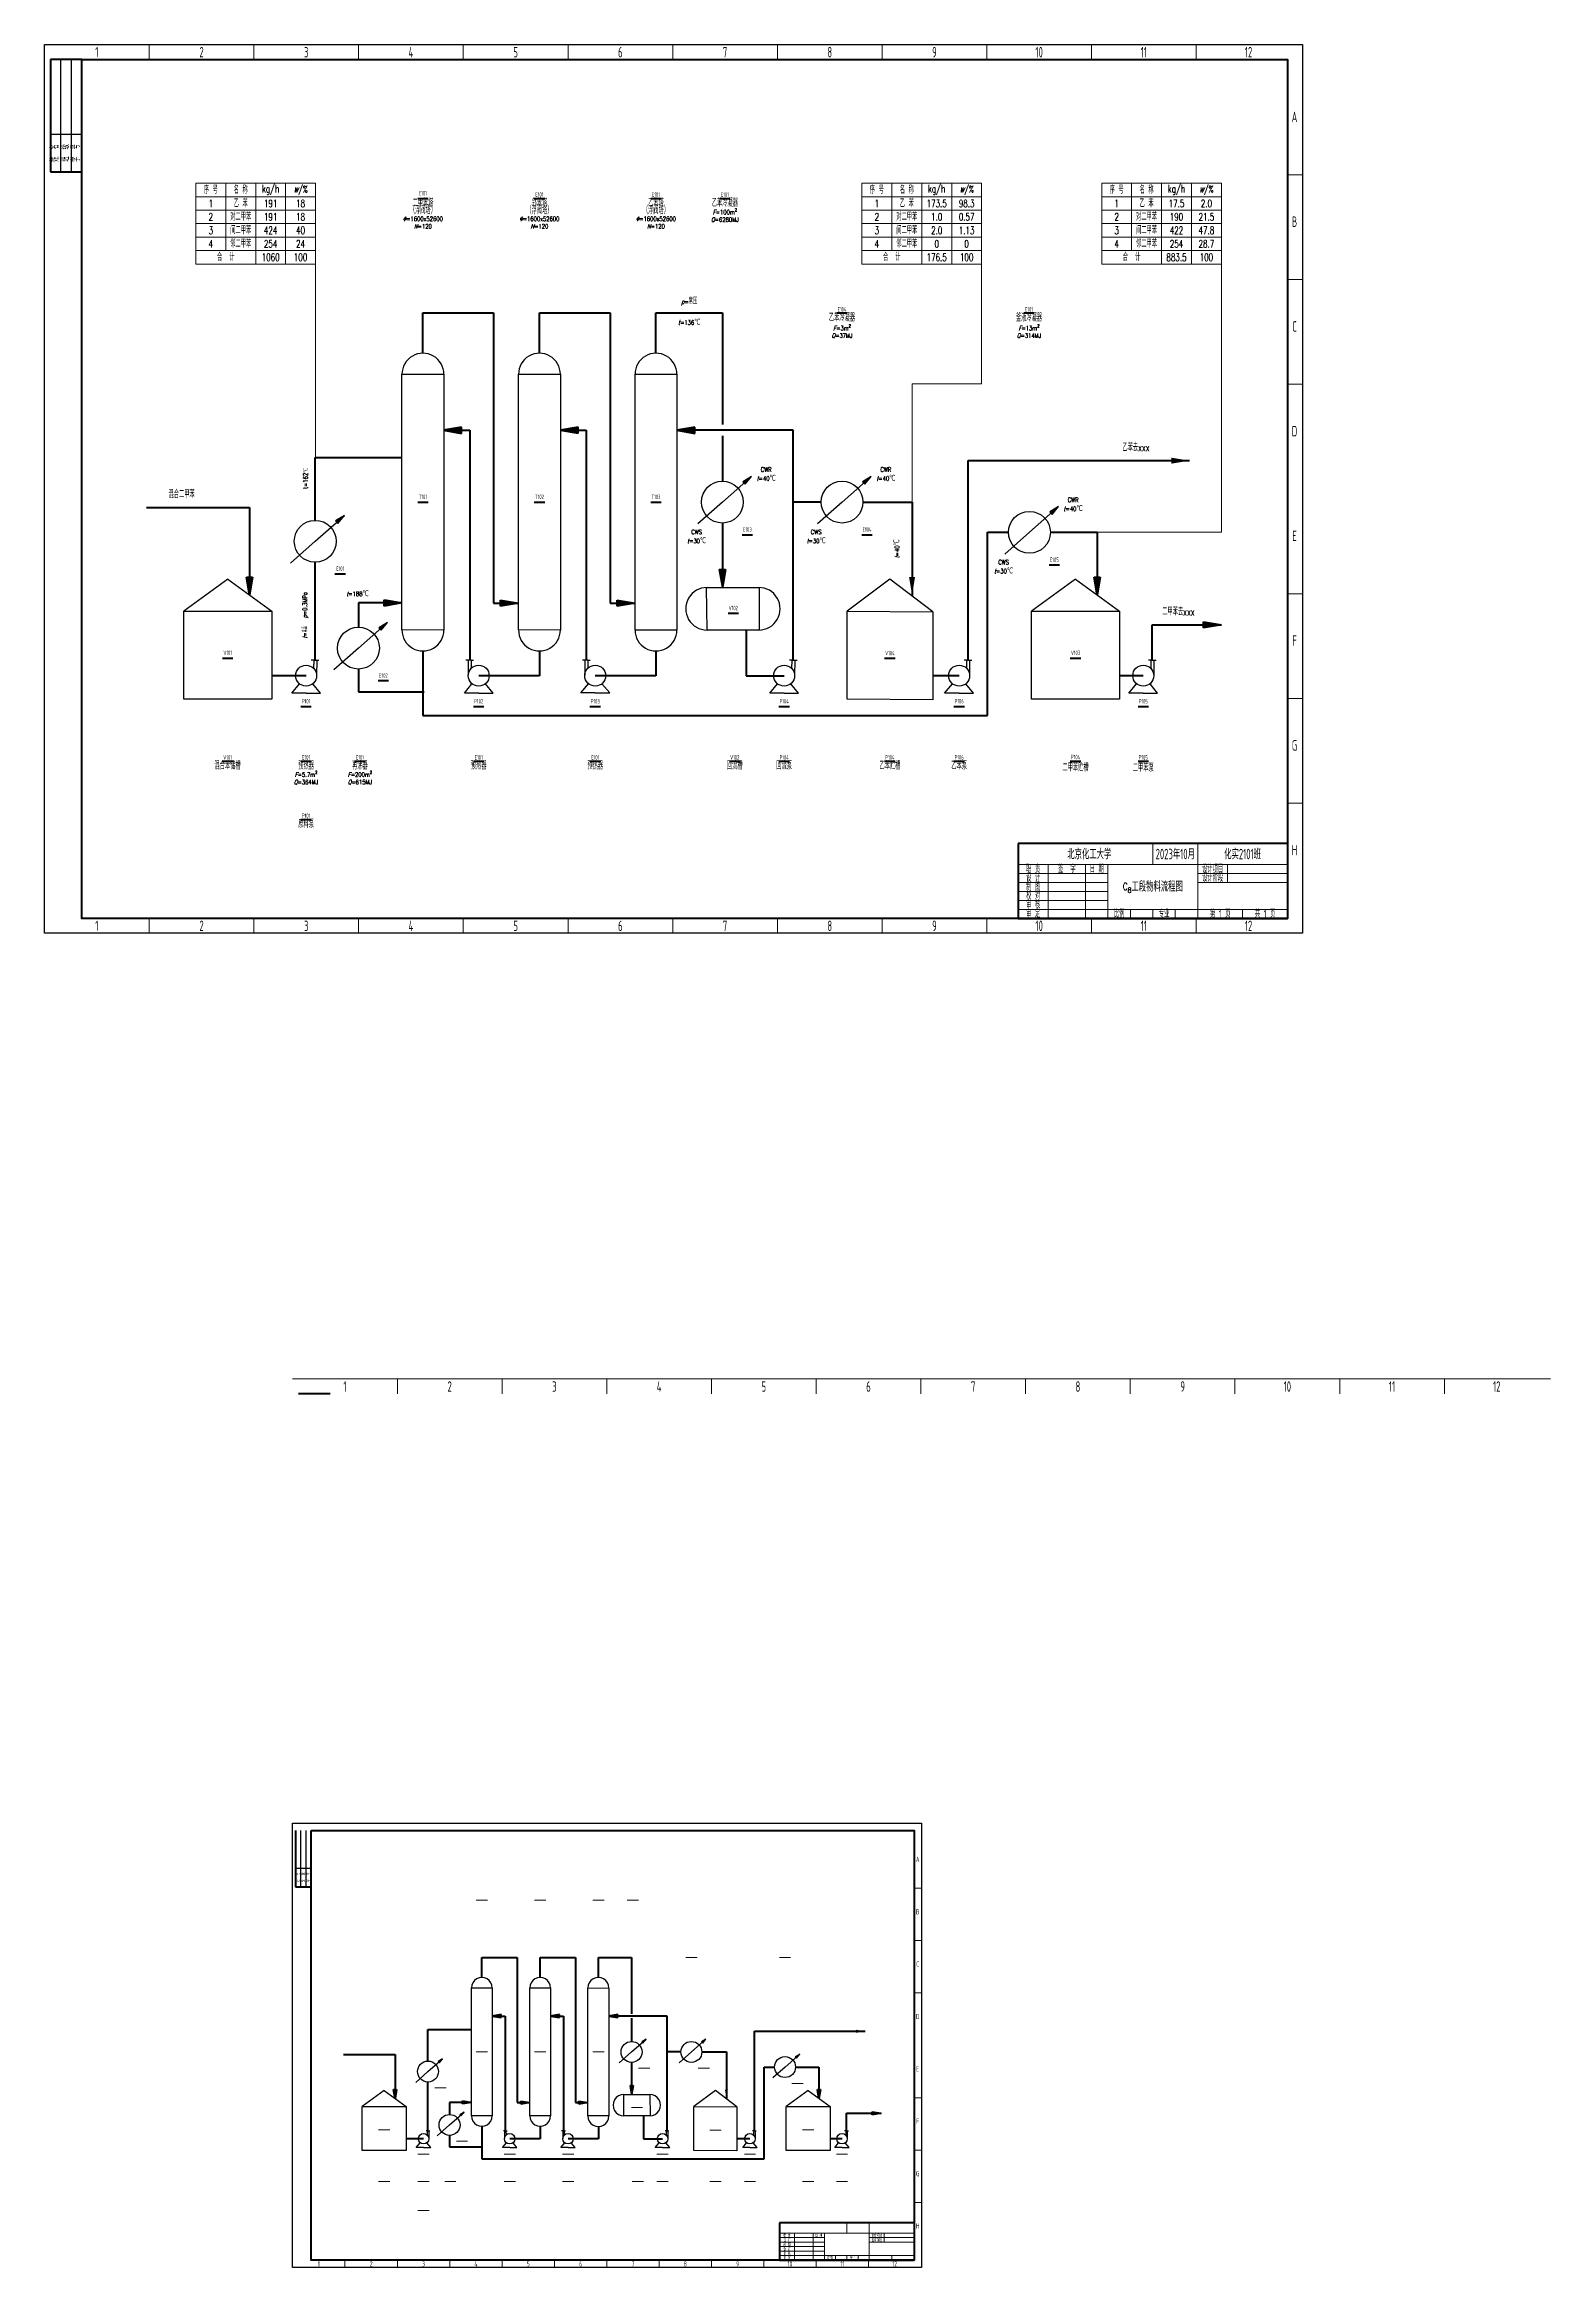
# Model space of a CAD drawing. Header units: millimetres. Extents: x 1413 to 5357, y 1751 to 3278.
# Drawn here: x 4350 to 5357, y 1793 to 3278 of the extents above; entities that cross this region are included whole.
import ezdxf

# ---------------------------------------------------------------- set-up
doc = ezdxf.new("R2010")
doc.units = ezdxf.units.MM
for name, color, linetype, lineweight in [('2-设备', 5, 'Continuous', 25), ('3-主物料线-粗实线', 3, 'Continuous', 60), ('4-位号线-粗实线', 7, 'Continuous', 60), ('5-图框表格', 7, 'Continuous', 15), ('6-文本', 7, 'Continuous', 15)]:
    doc.layers.add(name, color=color, linetype=linetype, lineweight=lineweight)
doc.styles.add('国标汉字', font='gbenor.shx', dxfattribs={"width": 0.7, "height": 5, "bigfont": 'gbcbig.shx'})
doc.styles.add('腈打烯算3号字', font='romans.shx', dxfattribs={"width": 0.7, "height": 3, "bigfont": 'gbcbig.shx'})
doc.styles.add('腈打烯算5号字', font='romans.shx', dxfattribs={"width": 0.7, "height": 5, "bigfont": 'gbcbig.shx'})
doc.styles.add('腈打烯算7号字', font='romans.shx', dxfattribs={"width": 0.7, "height": 7, "bigfont": 'gbcbig.shx'})

msp = doc.modelspace()

# ---------------------------------------------------------------- texts
at = {"color": 7, "lineweight": 18, "attachment_point": 5, "style": '国标汉字'}
for s, width, gutter_width, heights, insert, char_height in [('1', 70, 12.5, [0], (4385.2, 3273.1), 7), ('2', 70, 12.5, [0], (4455.2, 3273.1), 7), ('3', 70, 12.5, [0], (4525.2, 3273.1), 7), ('4', 70, 12.5, [0], (4595.2, 3273.1), 7), ('5', 70, 12.5, [0], (4665.2, 3273.1), 7), ('6', 70, 12.5, [0], (4735.2, 3273.1), 7), ('7', 70, 12.5, [0], (4805.2, 3273.1), 7), ('8', 70, 12.5, [0], (4875.2, 3273.1), 7), ('9', 70, 12.5, [0], (4945.2, 3273.1), 7), ('10', 70, 12.5, [0], (5015.2, 3273.1), 7), ('11', 70, 12.5, [0], (5085.2, 3273.1), 7), ('12', 70, 12.5, [0], (5155.2, 3273.1), 7), ('A', 25, 12.5, [3.5], (5185.9, 3229.8), 7), ('B', 25, 12.5, [3.5], (5185.9, 3159.8), 7), ('C', 25, 12.5, [3.5], (5185.9, 3089.8), 7), ('D', 25, 12.5, [3.5], (5185.9, 3019.8), 7), ('E', 25, 12.5, [3.5], (5185.9, 2949.8), 7), ('F', 25, 12.5, [3.5], (5185.9, 2879.8), 7), ('G', 25, 12.5, [3.5], (5185.9, 2809.8), 7), ('H', 25, 12.5, [3.5], (5185.9, 2739.8), 7), ('职 责', 20, 12.5, [0], (5011.2, 2727.2), 5), ('设 计', 20, 12.5, [0], (5011.2, 2721.2), 5), ('设计项目', 20, 12.5, [0], (5131.2, 2727.2), 5), ('设计阶段', 20, 12.5, [0], (5131.2, 2721.2), 5), ('制 图', 20, 12.5, [0], (5011.2, 2715.2), 5), ('校 对', 20, 12.5, [0], (5011.2, 2709.2), 5), ('审 核', 20, 12.5, [0], (5011.2, 2703.2), 5), ('1', 70, 12.5, [0], (4385.2, 2689.2), 7), ('2', 70, 12.5, [0], (4455.2, 2689.2), 7), ('3', 70, 12.5, [0], (4525.2, 2689.2), 7), ('4', 70, 12.5, [0], (4595.2, 2689.2), 7), ('5', 70, 12.5, [0], (4665.2, 2689.2), 7), ('6', 70, 12.5, [0], (4735.2, 2689.2), 7), ('7', 70, 12.5, [0], (4805.2, 2689.2), 7), ('8', 70, 12.5, [0], (4875.2, 2689.2), 7), ('9', 70, 12.5, [0], (4945.2, 2689.2), 7), ('审 定', 20, 12.5, [0], (5011.2, 2697.2), 5), ('10', 70, 12.5, [0], (5015.2, 2689.2), 7), ('比例', 15, 12.5, [0], (5068.7, 2697.2), 5), ('11', 70, 12.5, [0], (5085.2, 2689.2), 7), ('专业', 15, 12.5, [0], (5098.7, 2697.2), 5), ('12', 70, 12.5, [0], (5155.2, 2689.2), 7), ('1', 70, 12.5, [0], (4551.1, 2381.3), 7), ('2', 70, 12.5, [0], (4621.1, 2381.3), 7), ('3', 70, 12.5, [0], (4691.1, 2381.3), 7), ('4', 70, 12.5, [0], (4761.1, 2381.3), 7), ('5', 70, 12.5, [0], (4831.1, 2381.3), 7), ('6', 70, 12.5, [0], (4901.1, 2381.3), 7), ('7', 70, 12.5, [0], (4971.1, 2381.3), 7), ('8', 70, 12.5, [0], (5041.1, 2381.3), 7), ('9', 70, 12.5, [0], (5111.1, 2381.3), 7), ('10', 70, 12.5, [0], (5181.1, 2381.3), 7), ('11', 70, 12.5, [0], (5251.1, 2381.3), 7), ('12', 70, 12.5, [0], (5321.1, 2381.3), 7), ('A', 12.5, 6.25, [1.75], (4934, 2065.3), 3.5), ('B', 12.5, 6.25, [1.75], (4934, 2030.3), 3.5), ('C', 12.5, 6.25, [1.75], (4934, 1995.3), 3.5), ('D', 12.5, 6.25, [1.75], (4934, 1960.3), 3.5), ('E', 12.5, 6.25, [1.75], (4934, 1925.3), 3.5), ('F', 12.5, 6.25, [1.75], (4934, 1890.3), 3.5), ('G', 12.5, 6.25, [1.75], (4934, 1855.3), 3.5), ('职 责', 10, 6.25, [0], (4846.6, 1814), 2.5), ('设计项目', 10, 6.25, [0], (4906.6, 1814), 2.5), ('H', 12.5, 6.25, [1.75], (4934, 1820.3), 3.5), ('设 计', 10, 6.25, [0], (4846.6, 1811), 2.5), ('制 图', 10, 6.25, [0], (4846.6, 1808), 2.5), ('校 对', 10, 6.25, [0], (4846.6, 1805), 2.5), ('审 核', 10, 6.25, [0], (4846.6, 1802), 2.5), ('审 定', 10, 6.25, [0], (4846.6, 1799), 2.5), ('比例', 7.5, 6.25, [0], (4875.3, 1799), 2.5), ('专业', 7.5, 6.25, [0], (4890.3, 1799), 2.5), ('设计阶段', 10, 6.25, [0], (4906.6, 1811), 2.5), ('1', 35, 6.25, [0], (4533.6, 1795), 3.5), ('2', 35, 6.25, [0], (4568.6, 1795), 3.5), ('3', 35, 6.25, [0], (4603.6, 1795), 3.5), ('4', 35, 6.25, [0], (4638.6, 1795), 3.5), ('5', 35, 6.25, [0], (4673.6, 1795), 3.5), ('6', 35, 6.25, [0], (4708.6, 1795), 3.5), ('7', 35, 6.25, [0], (4743.6, 1795), 3.5), ('8', 35, 6.25, [0], (4778.6, 1795), 3.5), ('9', 35, 6.25, [0], (4813.6, 1795), 3.5), ('10', 35, 6.25, [0], (4848.6, 1795), 3.5), ('11', 35, 6.25, [0], (4883.6, 1795), 3.5), ('12', 35, 6.25, [0], (4918.6, 1795), 3.5)]:
    msp.add_mtext_dynamic_manual_height_columns(s, width=width, gutter_width=gutter_width, heights=heights, dxfattribs=dict(at, insert=insert, char_height=char_height))
at = {"color": 7, "lineweight": 18, "attachment_point": 5, "rotation": 90, "style": '腈打烯算3号字'}
for s, width, gutter_width, insert, char_height in [('\\pxqc,t3;姓  名', 25, 12.5, (4357.2, 3205.7), 5), ('\\pxqc,t3;班  级', 25, 12.5, (4364.2, 3205.7), 5), ('\\pxqc,t3;学  号', 25, 12.5, (4371.2, 3205.7), 5), ('\\pxqc,t3;姓  名', 12.5, 6.25, (4519.6, 2053.3), 2.5), ('\\pxqc,t3;班  级', 12.5, 6.25, (4523.1, 2053.3), 2.5), ('\\pxqc,t3;学  号', 12.5, 6.25, (4526.6, 2053.3), 2.5)]:
    msp.add_mtext_dynamic_manual_height_columns(s, width=width, gutter_width=gutter_width, heights=[0], dxfattribs=dict(at, insert=insert, char_height=char_height))
at = {"color": 7, "lineweight": 15, "attachment_point": 5, "style": '国标汉字'}
for width, gutter_width, insert, char_height in [(15, 12.5, (5053.7, 2727.2), 5), (7.5, 6.25, (4867.8, 1814), 2.5)]:
    msp.add_mtext_dynamic_manual_height_columns('日 期', width=width, gutter_width=gutter_width, heights=[0], dxfattribs=dict(at, insert=insert, char_height=char_height))
at = {"layer": '6-文本', "color": 7, "style": '腈打烯算3号字', "width": 0.7}
msp.add_text('t=162℃', height=3, rotation=90, dxfattribs=at).set_placement((4526.2, 2981.2))
at = {"layer": '6-文本', "attachment_point": 5}
for s, insert, char_height, width, style in [('序 号', (4461.4, 3181), 5, 30, '腈打烯算5号字'), ('名 称', (4481.4, 3181), 5, 30, '腈打烯算5号字'), ('kg/h', (4501.4, 3181), 5, 30, '腈打烯算5号字'), ('{\\H1.11111x;\\Q15;w}/%', (4521.4, 3181), 4.5, 30, '腈打烯算3号字'), ('序 号', (4906.7, 3181), 5, 30, '腈打烯算5号字'), ('名 称', (4926.7, 3181), 5, 30, '腈打烯算5号字'), ('kg/h', (4946.7, 3181), 5, 30, '腈打烯算3号字'), ('{\\H1.11111x;\\Q15;w}/%', (4966.7, 3181), 4.5, 30, '腈打烯算3号字'), ('序 号', (5067, 3181), 5, 30, '腈打烯算5号字'), ('名 称', (5087, 3181), 5, 30, '腈打烯算5号字'), ('kg/h', (5107, 3181), 5, 30, '腈打烯算3号字'), ('{\\H1.11111x;\\Q15;w}/%', (5127, 3181), 4.5, 30, '腈打烯算3号字'), ('2', (4461.4, 3163), 5, 30, '腈打烯算3号字'), ('1', (4461.4, 3172), 5, 30, '腈打烯算3号字'), ('对二甲苯', (4481.4, 3163), 5, 30, '腈打烯算5号字'), ('乙 苯', (4481.4, 3172), 5, 30, '腈打烯算5号字'), ('191', (4501.4, 3172), 5, 30, '腈打烯算3号字'), ('191', (4501.4, 3163), 5, 30, '腈打烯算3号字'), ('18', (4521.4, 3172), 5, 30, '腈打烯算3号字'), ('18', (4521.4, 3163), 5, 30, '腈打烯算3号字'), ('2', (4906.7, 3163), 5, 30, '腈打烯算3号字'), ('1', (4906.7, 3172), 5, 30, '腈打烯算3号字'), ('对二甲苯', (4926.7, 3163), 5, 30, '腈打烯算5号字'), ('乙 苯', (4926.7, 3172), 5, 30, '腈打烯算5号字'), ('173.5', (4946.7, 3172), 5, 30, '腈打烯算3号字'), ('1.0', (4946.7, 3163), 5, 30, '腈打烯算3号字'), ('98.3', (4966.7, 3172), 5, 30, '腈打烯算3号字'), ('0.57', (4966.7, 3163), 5, 30, '腈打烯算3号字'), ('2', (5067, 3163), 5, 30, '腈打烯算3号字'), ('1', (5067, 3172), 5, 30, '腈打烯算3号字'), ('对二甲苯', (5087, 3163), 5, 30, '腈打烯算5号字'), ('乙 苯', (5087, 3172), 5, 30, '腈打烯算5号字'), ('17.5', (5107, 3172), 5, 30, '腈打烯算3号字'), ('190', (5107, 3163), 5, 30, '腈打烯算3号字'), ('21.5', (5127, 3163), 5, 30, '腈打烯算3号字'), ('2.0', (5127, 3172), 5, 30, '腈打烯算3号字'), ('3', (4461.4, 3154), 5, 30, '腈打烯算3号字'), ('间二甲苯', (4481.4, 3154), 5, 30, '腈打烯算5号字'), ('424', (4501.4, 3154), 5, 30, '腈打烯算3号字'), ('40', (4521.4, 3154), 5, 30, '腈打烯算3号字'), ('3', (4906.7, 3154), 5, 30, '腈打烯算3号字'), ('间二甲苯', (4926.7, 3154), 5, 30, '腈打烯算5号字'), ('2.0', (4946.7, 3154), 5, 30, '腈打烯算3号字'), ('1.13', (4966.7, 3154), 5, 30, '腈打烯算3号字'), ('3', (5067, 3154), 5, 30, '腈打烯算3号字'), ('间二甲苯', (5087, 3154), 5, 30, '腈打烯算5号字'), ('422', (5107, 3154), 5, 30, '腈打烯算3号字'), ('47.8', (5127, 3154), 5, 30, '腈打烯算3号字'), ('4', (4461.4, 3145), 5, 30, '腈打烯算3号字'), ('合  计', (4471.4, 3136), 5, 60, '腈打烯算5号字'), ('邻二甲苯', (4481.4, 3145), 5, 30, '腈打烯算5号字'), ('1060', (4501.4, 3136), 5, 30, '腈打烯算3号字'), ('254', (4501.4, 3145), 5, 30, '腈打烯算3号字'), ('100', (4521.4, 3136), 5, 30, '腈打烯算3号字'), ('24', (4521.4, 3145), 5, 30, '腈打烯算3号字'), ('4', (4906.7, 3145), 5, 30, '腈打烯算3号字'), ('合  计', (4916.7, 3136), 5, 60, '腈打烯算5号字'), ('邻二甲苯', (4926.7, 3145), 5, 30, '腈打烯算5号字'), ('176.5', (4946.7, 3136), 5, 30, '腈打烯算3号字'), ('0', (4946.7, 3145), 5, 30, '腈打烯算3号字'), ('100', (4966.7, 3136), 5, 30, '腈打烯算3号字'), ('0', (4966.7, 3145), 5, 30, '腈打烯算3号字'), ('4', (5067, 3145), 5, 30, '腈打烯算3号字'), ('合  计', (5077, 3136), 5, 60, '腈打烯算5号字'), ('邻二甲苯', (5087, 3145), 5, 30, '腈打烯算5号字'), ('883.5', (5107, 3136), 5, 30, '腈打烯算3号字'), ('254', (5107, 3145), 5, 30, '腈打烯算3号字'), ('28.7', (5127, 3145), 5, 30, '腈打烯算3号字'), ('100', (5127, 3136), 5, 30, '腈打烯算3号字')]:
    msp.add_mtext(s, dxfattribs=dict(at, insert=insert, char_height=char_height, width=width, style=style))
at = {"layer": '6-文本', "color": 7, "lineweight": 15}
for s, width, gutter_width, heights, insert, char_height, attachment_point, style in [('E101', 21, 37.5, [0], (4603.2, 3177.4), 3, 8, '国标汉字'), ('E101', 21, 37.5, [0], (4681.1, 3176.4), 3, 8, '国标汉字'), ('E101', 21, 37.5, [0], (4759, 3176.4), 3, 8, '国标汉字'), ('E101', 21, 37.5, [0], (4805.1, 3176.4), 3, 8, '国标汉字'), ('E104', 21, 37.5, [0], (4883.4, 3099.7), 3, 8, '国标汉字'), ('E101', 21, 37.5, [0], (5008.4, 3099.7), 3, 8, '国标汉字'), ('T101', 21, 37.5, [0], (4603.2, 2974.4), 3, 8, '国标汉字'), ('T102', 21, 37.5, [0], (4681.1, 2974.4), 3, 8, '国标汉字'), ('T103', 21, 37.5, [0], (4759, 2974.4), 3, 8, '国标汉字'), ('E103', 23.202, 37.5, [6.67], (4820.1, 2952.6), 3, 8, '国标汉字'), ('E104', 23.202, 37.5, [6.67], (4900.1, 2952.6), 3, 8, '国标汉字'), ('E101', 23.202, 37.5, [6.67], (4547.9, 2926.4), 3, 8, '国标汉字'), ('E105', 23.202, 37.5, [6.67], (5025.3, 2932.4), 3, 8, '国标汉字'), ('V102', 21, 37.5, [0], (4810.7, 2900.1), 3, 8, '国标汉字'), ('V101', 21, 37.5, [0], (4472.7, 2870.2), 3, 8, '国标汉字'), ('V104', 21, 37.5, [0], (4915.4, 2870), 3, 8, '国标汉字'), ('V103', 21, 37.5, [0], (5039.5, 2870.2), 3, 8, '国标汉字'), ('E102', 23.202, 37.5, [6.67], (4576.8, 2855), 3, 8, '国标汉字'), ('P101', 21, 37.5, [0], (4525.1, 2837.8), 3, 8, '国标汉字'), ('P102', 21, 37.5, [0], (4640.5, 2837.8), 3, 8, '国标汉字'), ('P103', 21, 37.5, [7.5], (4718.4, 2837.8), 3, 8, '国标汉字'), ('P104', 21, 37.5, [0], (4844.7, 2837.8), 3, 8, '国标汉字'), ('P106', 21, 37.5, [0], (4961.7, 2837.8), 3, 8, '国标汉字'), ('P105', 21, 37.5, [0], (5084.8, 2837.8), 3, 8, '国标汉字'), ('V101', 21, 37.5, [0], (4472.6, 2800.3), 3, 8, '国标汉字'), ('E101', 21, 37.5, [0], (4525.1, 2800.3), 3, 8, '国标汉字'), ('E101', 21, 37.5, [0], (4561.1, 2800.3), 3, 8, '国标汉字'), ('E101', 21, 37.5, [0], (4640.5, 2800.3), 3, 8, '国标汉字'), ('E101', 21, 37.5, [0], (4718.4, 2800.3), 3, 8, '国标汉字'), ('V102', 21, 37.5, [0], (4811.7, 2800.3), 3, 8, '国标汉字'), ('P104', 21, 37.5, [0], (4844.7, 2800.3), 3, 8, '国标汉字'), ('P104', 21, 37.5, [0], (4915.4, 2800.3), 3, 8, '国标汉字'), ('P106', 21, 37.5, [0], (4961.7, 2800.3), 3, 8, '国标汉字'), ('P104', 21, 37.5, [0], (5039.5, 2800.5), 3, 8, '国标汉字'), ('P105', 21, 37.5, [0], (5084.8, 2800.3), 3, 8, '国标汉字'), ('P101', 21, 37.5, [0], (4525.1, 2761.3), 3, 8, '国标汉字'), ('北京化工大学', 95, 12.5, [0], (5048.7, 2737.2), 7, 5, '国标汉字'), ('2023年10月', 29.768, 12.5, [0], (5106.2, 2737.2), 7, 5, '国标汉字'), ('化实2101班', 60, 12.5, [0], (5151.2, 2737.2), 7, 5, '国标汉字'), ('职 责', 20, 12.5, [0], (5011.2, 2727.2), 5, 5, '国标汉字'), ('设 计', 20, 12.5, [0], (5011.2, 2721.2), 5, 5, '国标汉字'), ('签  字', 25, 12.5, [0], (5033.7, 2727.2), 5, 5, '国标汉字'), ('日 期', 15, 12.5, [0], (5053.7, 2727.2), 5, 5, '国标汉字'), ('\\A1;{\\H0.71429x;C\\H0.7x;\\S^ 8;}工段物料流程图', 60, 25, [0], (5091.2, 2715.2), 7, 5, '腈打烯算7号字'), ('设计项目', 20, 12.5, [0], (5131.2, 2727.2), 5, 5, '国标汉字'), ('设计阶段', 20, 12.5, [0], (5131.2, 2721.2), 5, 5, '国标汉字'), ('制 图', 20, 12.5, [0], (5011.2, 2715.2), 5, 5, '国标汉字'), ('校 对', 20, 12.5, [0], (5011.2, 2709.2), 5, 5, '国标汉字'), ('审 核', 20, 12.5, [0], (5011.2, 2703.2), 5, 5, '国标汉字'), ('审 定', 20, 12.5, [0], (5011.2, 2697.2), 5, 5, '国标汉字'), ('比例', 15, 12.5, [0], (5068.7, 2697.2), 5, 5, '国标汉字'), ('专业', 15, 12.5, [0], (5098.7, 2697.2), 5, 5, '国标汉字'), ('第 1 页', 30, 12.5, [0], (5136.2, 2697.2), 5, 5, '国标汉字'), ('共 1 页', 30, 12.5, [0], (5166.2, 2697.2), 5, 5, '国标汉字')]:
    msp.add_mtext_dynamic_manual_height_columns(s, width=width, gutter_width=gutter_width, heights=heights, dxfattribs=dict(at, insert=insert, char_height=char_height, attachment_point=attachment_point, style=style))
for s, insert, char_height, width, attachment_point, style in [('二甲苯塔', (4603.2, 3172.3), 5, 48, 5, '腈打烯算5号字'), ('（浮阀塔）', (4603.2, 3167.3), 5, 48, 5, '腈打烯算5号字'), ('（浮阀塔）', (4681.1, 3167.3), 5, 48, 5, '腈打烯算5号字'), ('邻苯塔', (4681.1, 3172.3), 5, 48, 5, '腈打烯算5号字'), ('（浮阀塔）', (4759, 3167.3), 5, 48, 5, '腈打烯算5号字'), ('乙苯塔', (4759, 3172.3), 5, 48, 5, '腈打烯算5号字'), ('\\A1;\\pxqc;{\\Q15;F}=100m{\\H0.7x;\\S2^ ;}\\P{\\Q15;Q}=6280MJ', (4781.1, 3168.7), 3, 48, 1, '腈打烯算3号字'), ('乙苯冷凝器', (4805.1, 3172.3), 5, 48, 5, '腈打烯算5号字'), ('\\A1;\\pxqc;{\\Q15;Φ}=1600x52600\\P{\\Q15;N}=120', (4603.2, 3159.2), 3, 69.823, 5, '腈打烯算3号字'), ('\\A1;\\pxqc;{\\Q15;Φ}=1600x52600\\P{\\Q15;N}=120', (4681.1, 3159.2), 3, 69.823, 5, '腈打烯算3号字'), ('\\A1;\\pxqc;{\\Q15;Φ}=1600x52600\\P{\\Q15;N}=120', (4759, 3159.2), 3, 69.823, 5, '腈打烯算3号字'), ('\\pxqc;{\\Q15;p}={\\H1.33333x;常压}', (4781.2, 3106.3), 3, 66.587, 5, '腈打烯算3号字'), ('\\pxqc;{\\H1.11111x;\\Q15;t}=136{\\H1.33333x;℃}', (4781.2, 3092.9), 3, 66.587, 5, '腈打烯算3号字'), ('乙苯冷凝器', (4883.4, 3095.6), 5, 48, 5, '腈打烯算5号字'), ('\\A1;\\pxqc;{\\Q15;F}=3m{\\H0.7x;\\S2^ ;}\\P{\\Q15;Q}=37MJ', (4859.4, 3091.2), 3, 48, 1, '腈打烯算3号字'), ('釜液冷凝器', (5008.4, 3095.6), 5, 48, 5, '腈打烯算5号字'), ('\\A1;\\pxqc;{\\Q15;F}=13m{\\H0.7x;\\S2^ ;}\\P{\\Q15;Q}=314MJ', (4984.4, 3091.2), 3, 48, 1, '腈打烯算3号字'), ('乙苯去xxx', (5079.9, 3011.4), 5, 56.267, 2, '腈打烯算5号字'), ('\\pxqc;CWR{\\Q15;\\Pt}=40{\\H1.33333x;℃}', (4832.7, 2991.1), 3, 66.587, 5, '腈打烯算3号字'), ('\\pxqc;CWR{\\Q15;\\Pt}=40{\\H1.33333x;℃}', (4912.7, 2991.1), 3, 66.587, 5, '腈打烯算3号字'), ('混合二甲苯', (4441.9, 2980.1), 5, 56.267, 2, '腈打烯算5号字'), ('\\pxqc;CWR{\\Q15;\\Pt}=40{\\H1.33333x;℃}', (5037.9, 2970.9), 3, 66.587, 5, '腈打烯算3号字'), ('\\pxqc;CWS{\\Q15;\\Pt}=30{\\H1.33333x;℃}', (4786.2, 2949.4), 3, 66.587, 5, '腈打烯算3号字'), ('\\pxqc;CWS{\\Q15;\\Pt}=30{\\H1.33333x;℃}', (4866.1, 2949.4), 3, 66.587, 5, '腈打烯算3号字'), ('\\pxqc;CWS{\\Q15;\\Pt}=30{\\H1.33333x;℃}', (4991.4, 2929.2), 3, 66.587, 5, '腈打烯算3号字'), ('\\pxqc;{\\Q15;t}=188{\\H1.33333x;℃}', (4559.5, 2911.5), 3, 66.587, 5, '腈打烯算3号字'), ('二甲苯去xxx', (5108.3, 2901.7), 5, 56.267, 2, '腈打烯算5号字'), ('混合苯储槽', (4472.6, 2796.2), 5, 48, 5, '腈打烯算5号字'), ('预热器', (4525.1, 2796.2), 5, 48, 5, '腈打烯算5号字'), ('再沸器', (4561.1, 2796.2), 5, 48, 5, '腈打烯算5号字'), ('预热器', (4640.5, 2796.2), 5, 48, 5, '腈打烯算5号字'), ('预热器', (4718.4, 2796.2), 5, 48, 5, '腈打烯算5号字'), ('回流槽', (4811.7, 2796.2), 5, 48, 5, '腈打烯算5号字'), ('回流泵', (4844.7, 2796.2), 5, 48, 5, '腈打烯算5号字'), ('乙苯贮槽', (4915.4, 2796.2), 5, 48, 5, '腈打烯算5号字'), ('乙苯泵', (4961.7, 2796.2), 5, 48, 5, '腈打烯算5号字'), ('二甲苯贮槽', (5039.5, 2794.9), 5, 48, 5, '腈打烯算5号字'), ('二甲苯泵', (5084.8, 2794.7), 5, 48, 5, '腈打烯算5号字'), ('\\A1;\\pxqc;{\\Q15;F}=5.7m{\\H0.7x;\\S2^ ;}\\P{\\Q15;Q}=364MJ', (4501.1, 2792.8), 3, 48, 1, '腈打烯算3号字'), ('\\A1;\\pxqc;{\\Q15;F}=200m{\\H0.7x;\\S2^ ;}\\P{\\Q15;Q}=615MJ', (4537.1, 2792.8), 3, 48, 1, '腈打烯算3号字'), ('原料泵', (4525.1, 2757.2), 5, 48, 5, '腈打烯算5号字')]:
    msp.add_mtext(s, dxfattribs=dict(at, insert=insert, char_height=char_height, width=width, attachment_point=attachment_point, style=style))
at = {"layer": '6-文本', "color": 7, "lineweight": 15, "insert": (4919.7, 2941.2), "char_height": 3, "width": 66.647, "attachment_point": 5, "rotation": 90, "style": '腈打烯算3号字'}
msp.add_mtext('\\pxqc;{\\Q15;t}=40{\\H1.33333x;℃}', dxfattribs=at)
at = {"layer": '6-文本', "color": 7, "insert": (4524.8, 2896.7), "char_height": 3, "width": 82.69, "attachment_point": 5, "rotation": 90, "style": '腈打烯算3号字'}
msp.add_mtext('\\pxqc;{\\Q15;t}=常温   {\\Q15;p}=0.3MPa', dxfattribs=at)

# ---------------------------------------------------------------- hatches: boundary and pattern name
at = {"layer": '2-设备'}
h = msp.add_hatch(color=0, dxfattribs=at)
h.dxf.hatch_style = 1
h.paths.add_polyline_path([(4822.9, 2989.6), (4817.1, 2986), (4818.6, 2984.3)])
h = msp.add_hatch(color=0, dxfattribs=at)
h.dxf.hatch_style = 1
h.paths.add_polyline_path([(4902.9, 2989.6), (4897, 2986), (4898.6, 2984.3)])
h = msp.add_hatch(color=0, dxfattribs=at)
h.dxf.hatch_style = 1
h.paths.add_polyline_path([(4550.7, 2963.4), (4544.8, 2959.8), (4546.3, 2958.1)])
h = msp.add_hatch(color=0, dxfattribs=at)
h.dxf.hatch_style = 1
h.paths.add_polyline_path([(5028.2, 2969.4), (5022.3, 2965.8), (5023.8, 2964.1)])
h = msp.add_hatch(color=0, dxfattribs=at)
h.dxf.hatch_style = 1
h.paths.add_polyline_path([(4579.6, 2892), (4573.7, 2888.4), (4575.2, 2886.7)])
h = msp.add_hatch(color=0, dxfattribs=at)
h.dxf.hatch_style = 1
h.paths.add_polyline_path([(4616.3, 1932.1), (4613.4, 1930.3), (4614.2, 1929.4)])
h = msp.add_hatch(color=0, dxfattribs=at)
h.dxf.hatch_style = 1
h.paths.add_polyline_path([(4752.5, 1945.2), (4749.5, 1943.4), (4750.3, 1942.5)])
h = msp.add_hatch(color=0, dxfattribs=at)
h.dxf.hatch_style = 1
h.paths.add_polyline_path([(4792.4, 1945.2), (4789.5, 1943.4), (4790.3, 1942.5)])
h = msp.add_hatch(color=0, dxfattribs=at)
h.dxf.hatch_style = 1
h.paths.add_polyline_path([(4855.1, 1935.1), (4852.1, 1933.3), (4852.9, 1932.4)])
h = msp.add_hatch(color=0, dxfattribs=at)
h.dxf.hatch_style = 1
h.paths.add_polyline_path([(4630.8, 1896.4), (4627.9, 1894.6), (4628.6, 1893.8)])
at = {"layer": '3-主物料线-粗实线'}
h = msp.add_hatch(color=0, dxfattribs=at)
h.dxf.hatch_style = 1
h.paths.add_polyline_path([(4617, 3020.5), (4629, 3018.3), (4629, 3022.4)])
h = msp.add_hatch(color=0, dxfattribs=at)
h.dxf.hatch_style = 1
h.paths.add_polyline_path([(4695.1, 3020.5), (4707.1, 3018.4), (4707.1, 3022.4)])
h = msp.add_hatch(color=0, dxfattribs=at)
h.dxf.hatch_style = 1
h.paths.add_polyline_path([(4773, 3020.5), (4785, 3018.3), (4785, 3022.4)])
h = msp.add_hatch(color=0, dxfattribs=at)
h.dxf.hatch_style = 1
h.paths.add_polyline_path([(4805.4, 2927.3), (4801.3, 2927.3), (4803.4, 2915.3)])
h = msp.add_hatch(color=0, dxfattribs=at)
h.dxf.hatch_style = 1
h.paths.add_polyline_path([(4489.2, 2922.3), (4485.2, 2922.3), (4487.3, 2910.3)])
h = msp.add_hatch(color=0, dxfattribs=at)
h.dxf.hatch_style = 1
h.paths.add_polyline_path([(5056, 2922.3), (5051.9, 2922.3), (5054, 2910.3)])
h = msp.add_hatch(color=0, dxfattribs=at)
h.dxf.hatch_style = 1
h.paths.add_polyline_path([(4577.2, 2907), (4577.2, 2902.9), (4589.2, 2905)])
h = msp.add_hatch(color=0, dxfattribs=at)
h.dxf.hatch_style = 1
h.paths.add_polyline_path([(4655.1, 2906.8), (4655.1, 2902.8), (4667.1, 2904.9)])
h = msp.add_hatch(color=0, dxfattribs=at)
h.dxf.hatch_style = 1
h.paths.add_polyline_path([(4733.1, 2906.8), (4733.1, 2902.8), (4745, 2904.9)])
h = msp.add_hatch(color=0, dxfattribs=at)
h.dxf.hatch_style = 1
h.paths.add_polyline_path([(5125, 2892.4), (5125, 2888.3), (5137, 2890.4)])
h = msp.add_hatch(color=0, dxfattribs=at)
h.dxf.hatch_style = 1
h.paths.add_polyline_path([(4649.5, 1960.6), (4655.5, 1959.6), (4655.5, 1961.6)])
h = msp.add_hatch(color=0, dxfattribs=at)
h.dxf.hatch_style = 1
h.paths.add_polyline_path([(4688.5, 1960.6), (4694.5, 1959.6), (4694.5, 1961.6)])
h = msp.add_hatch(color=0, dxfattribs=at)
h.dxf.hatch_style = 1
h.paths.add_polyline_path([(4727.5, 1960.6), (4733.5, 1959.6), (4733.5, 1961.6)])
h = msp.add_hatch(color=0, dxfattribs=at)
h.dxf.hatch_style = 1
h.paths.add_polyline_path([(4585.6, 1911.5), (4583.6, 1911.5), (4584.6, 1905.5)])
h = msp.add_hatch(color=0, dxfattribs=at)
h.dxf.hatch_style = 1
h.paths.add_polyline_path([(4629.6, 1903.9), (4629.6, 1901.9), (4635.6, 1902.9)])
h = msp.add_hatch(color=0, dxfattribs=at)
h.dxf.hatch_style = 1
h.paths.add_polyline_path([(4668.6, 1903.8), (4668.6, 1901.8), (4674.6, 1902.8)])
h = msp.add_hatch(color=0, dxfattribs=at)
h.dxf.hatch_style = 1
h.paths.add_polyline_path([(4707.5, 1903.8), (4707.5, 1901.8), (4713.5, 1902.8)])
h = msp.add_hatch(color=0, dxfattribs=at)
h.dxf.hatch_style = 1
h.paths.add_polyline_path([(4743.7, 1914.1), (4741.7, 1914.1), (4742.7, 1908.1)])
h = msp.add_hatch(color=0, dxfattribs=at)
h.dxf.hatch_style = 1
h.paths.add_polyline_path([(4869, 1911.5), (4866.9, 1911.5), (4868, 1905.5)])
h = msp.add_hatch(color=0, dxfattribs=at)
h.dxf.hatch_style = 1
h.paths.add_polyline_path([(4903.5, 1896.6), (4903.5, 1894.5), (4909.5, 1895.6)])

# ---------------------------------------------------------------- linework, layer by layer
at = {"color": 7, "lineweight": 18}
for p, q in [((4350.2, 3278.2), (5191.2, 3278.2)), ((4350.2, 3278.2), (4350.2, 2684.2)), ((4420.2, 3278.2), (4420.2, 3268.2)), ((4490.2, 3278.2), (4490.2, 3268.2)), ((4560.2, 3278.2), (4560.2, 3268.2)), ((4630.2, 3278.2), (4630.2, 3268.2)), ((4700.2, 3278.2), (4700.2, 3268.2)), ((4770.2, 3268.2), (4770.2, 3278.2)), ((4840.2, 3278.2), (4840.2, 3268.2)), ((4910.2, 3278.2), (4910.2, 3268.2)), ((4980.2, 3278.2), (4980.2, 3268.2)), ((5050.2, 3278.2), (5050.2, 3268.2)), ((5120.2, 3278.2), (5120.2, 3268.2)), ((5191.2, 3278.2), (5191.2, 2684.2)), ((5181.2, 3191.2), (5190.7, 3191.2)), ((5181.2, 3121.2), (5190.7, 3121.2)), ((5181.2, 3051.2), (5190.7, 3051.2)), ((5181.2, 2911.2), (5190.7, 2911.2)), ((5181.2, 2841.2), (5190.7, 2841.2)), ((5181.2, 2771.2), (5190.7, 2771.2)), ((5091.2, 2730.2), (5091.2, 2744.2)), ((5121.2, 2730.2), (5121.2, 2744.2)), ((5121.2, 2730.2), (5121.2, 2744.2)), ((5001.2, 2730.2), (5181.2, 2730.2)), ((5001.2, 2724.2), (5061.2, 2724.2)), ((5021.2, 2730.2), (5021.2, 2694.2)), ((5046.2, 2730.2), (5046.2, 2694.2)), ((5061.2, 2694.2), (5061.2, 2730.2)), ((5061.2, 2694.2), (5061.2, 2730.2)), ((5121.2, 2730.2), (5121.2, 2694.2)), ((5121.2, 2724.2), (5181.2, 2724.2)), ((5141.2, 2730.2), (5141.2, 2718.2)), ((5141.2, 2730.2), (5141.2, 2718.2)), ((5001.2, 2718.2), (5061.2, 2718.2)), ((5001.2, 2712.2), (5061.2, 2712.2)), ((5001.2, 2706.2), (5061.2, 2706.2)), ((5121.2, 2718.2), (5181.2, 2718.2)), ((4420.2, 2694.2), (4420.2, 2684.2)), ((4490.2, 2694.2), (4490.2, 2684.2)), ((4560.2, 2694.2), (4560.2, 2684.2)), ((4630.2, 2694.2), (4630.2, 2684.2)), ((4700.2, 2694.2), (4700.2, 2684.2)), ((4770.2, 2694.2), (4770.2, 2684.2)), ((4770.2, 2694.2), (4770.2, 2684.2)), ((4840.2, 2694.2), (4840.2, 2684.2)), ((4910.2, 2694.2), (4910.2, 2684.2)), ((4980.2, 2694.2), (4980.2, 2684.2)), ((5001.2, 2700.2), (5181.2, 2700.2)), ((5050.2, 2694.2), (5050.2, 2684.2)), ((5076.2, 2694.2), (5076.2, 2700.2)), ((5076.2, 2694.2), (5076.2, 2700.2)), ((5091.2, 2694.2), (5091.2, 2700.2)), ((5091.2, 2694.2), (5091.2, 2700.2)), ((5106.2, 2694.2), (5106.2, 2700.2)), ((5106.2, 2694.2), (5106.2, 2700.2)), ((5120.2, 2694.2), (5120.2, 2684.2)), ((5151.2, 2694.2), (5151.2, 2700.2)), ((5151.2, 2694.2), (5151.2, 2700.2)), ((4420.2, 2684.2), (4350.2, 2684.2)), ((4490.2, 2684.2), (4420.2, 2684.2)), ((4560.2, 2684.2), (4490.2, 2684.2)), ((4630.2, 2684.2), (4560.2, 2684.2)), ((4700.2, 2684.2), (4630.2, 2684.2)), ((4770.2, 2684.2), (4700.2, 2684.2)), ((4840.2, 2684.2), (4770.2, 2684.2)), ((5191.2, 2684.2), (4840.2, 2684.2)), ((4516.1, 2386.5), (5357.1, 2386.5)), ((4586.1, 2386.5), (4586.1, 2376.5)), ((4656.1, 2386.5), (4656.1, 2376.5)), ((4726.1, 2386.5), (4726.1, 2376.5)), ((4796.1, 2386.5), (4796.1, 2376.5)), ((4866.1, 2386.5), (4866.1, 2376.5)), ((4936.1, 2376.5), (4936.1, 2386.5)), ((5006.1, 2386.5), (5006.1, 2376.5)), ((5076.1, 2386.5), (5076.1, 2376.5)), ((5146.1, 2386.5), (5146.1, 2376.5)), ((5216.1, 2386.5), (5216.1, 2376.5)), ((5286.1, 2386.5), (5286.1, 2376.5)), ((4516.1, 2089.5), (4516.1, 1792.5)), ((4936.6, 2089.5), (4936.6, 1792.5)), ((4931.6, 2046), (4936.3, 2046)), ((4931.6, 2011), (4936.3, 2011)), ((4931.6, 1976), (4936.3, 1976)), ((4931.6, 1906), (4936.3, 1906)), ((4931.6, 1871), (4936.3, 1871)), ((4931.6, 1836), (4936.3, 1836)), ((4841.6, 1815.5), (4931.6, 1815.5)), ((4851.6, 1815.5), (4851.6, 1797.5)), ((4864.1, 1815.5), (4864.1, 1797.5)), ((4871.6, 1797.5), (4871.6, 1815.5)), ((4871.6, 1797.5), (4871.6, 1815.5)), ((4886.6, 1815.5), (4886.6, 1822.5)), ((4901.6, 1815.5), (4901.6, 1822.5)), ((4901.6, 1815.5), (4901.6, 1822.5)), ((4901.6, 1815.5), (4901.6, 1797.5)), ((4911.6, 1815.5), (4911.6, 1809.5)), ((4911.6, 1815.5), (4911.6, 1809.5)), ((4841.6, 1812.5), (4871.6, 1812.5)), ((4841.6, 1809.5), (4871.6, 1809.5)), ((4841.6, 1806.5), (4871.6, 1806.5)), ((4841.6, 1803.5), (4871.6, 1803.5)), ((4841.6, 1800.5), (4931.6, 1800.5)), ((4879.1, 1797.5), (4879.1, 1800.5)), ((4879.1, 1797.5), (4879.1, 1800.5)), ((4886.6, 1797.5), (4886.6, 1800.5)), ((4886.6, 1797.5), (4886.6, 1800.5)), ((4894.1, 1797.5), (4894.1, 1800.5)), ((4894.1, 1797.5), (4894.1, 1800.5)), ((4901.6, 1812.5), (4931.6, 1812.5)), ((4901.6, 1809.5), (4931.6, 1809.5)), ((4916.6, 1797.5), (4916.6, 1800.5)), ((4916.6, 1797.5), (4916.6, 1800.5)), ((4551.1, 1792.5), (4516.1, 1792.5)), ((4551.1, 1797.5), (4551.1, 1792.5)), ((4586.1, 1792.5), (4551.1, 1792.5)), ((4586.1, 1797.5), (4586.1, 1792.5)), ((4621.1, 1792.5), (4586.1, 1792.5)), ((4621.1, 1797.5), (4621.1, 1792.5)), ((4656.1, 1792.5), (4621.1, 1792.5)), ((4656.1, 1797.5), (4656.1, 1792.5)), ((4691.1, 1792.5), (4656.1, 1792.5)), ((4691.1, 1797.5), (4691.1, 1792.5)), ((4726.1, 1792.5), (4691.1, 1792.5)), ((4726.1, 1797.5), (4726.1, 1792.5)), ((4726.1, 1797.5), (4726.1, 1792.5)), ((4761.1, 1792.5), (4726.1, 1792.5)), ((4761.1, 1797.5), (4761.1, 1792.5)), ((4936.6, 1792.5), (4761.1, 1792.5)), ((4796.1, 1797.5), (4796.1, 1792.5)), ((4831.1, 1797.5), (4831.1, 1792.5)), ((4866.1, 1797.5), (4866.1, 1792.5)), ((4901.1, 1797.5), (4901.1, 1792.5))]:
    msp.add_line(p, q, dxfattribs=at)
at = {"lineweight": 60}
for p, q in [((4375.2, 3268.2), (4354.2, 3268.2)), ((4354.2, 3268.2), (4354.2, 3193.2)), ((4354.2, 3193.2), (4375.2, 3193.2)), ((4541.1, 2376.5), (4520.1, 2376.5)), ((4518.1, 2084.5), (4518.1, 2047)), ((4518.1, 2047), (4528.6, 2047))]:
    msp.add_line(p, q, dxfattribs=at)
at = {"lineweight": -3}
for p, q in [((4361.2, 3193.2), (4361.2, 3268.2)), ((4368.2, 3193.2), (4368.2, 3268.2)), ((4354.2, 3218.2), (4375.2, 3218.2)), ((4521.6, 2047), (4521.6, 2084.5)), ((4525.1, 2047), (4525.1, 2084.5)), ((4518.1, 2059.5), (4528.6, 2059.5))]:
    msp.add_line(p, q, dxfattribs=at)
at = {"color": 7, "lineweight": 70}
for p, q in [((5181.2, 2744.2), (5001.2, 2744.2)), ((5001.2, 2744.2), (5001.2, 2694.2)), ((5181.2, 2744.2), (5181.2, 2694.2)), ((5001.2, 2694.2), (5181.2, 2694.2)), ((4931.6, 1822.5), (4841.6, 1822.5)), ((4841.6, 1822.5), (4841.6, 1797.5)), ((4931.6, 1822.5), (4931.6, 1797.5)), ((4841.6, 1797.5), (4931.6, 1797.5))]:
    msp.add_line(p, q, dxfattribs=at)
for points in [[(4350.2, 3278.2), (5191.2, 3278.2), (5191.2, 2684.2), (4350.2, 2684.2)], [(4350.2, 3278.2), (5191.2, 3278.2), (5191.2, 2684.2), (4350.2, 2684.2)], [(4516.1, 2089.5), (4936.6, 2089.5), (4936.6, 1792.5), (4516.1, 1792.5)], [(4516.1, 2089.5), (4936.6, 2089.5), (4936.6, 1792.5), (4516.1, 1792.5)]]:
    msp.add_lwpolyline(points, close=True)
at = {"color": 7, "lineweight": 18}
for points in [[(4350.2, 3278.2), (5191.2, 3278.2), (5191.2, 2684.2), (4350.2, 2684.2)], [(4516.1, 2089.5), (4936.6, 2089.5), (4936.6, 1792.5), (4516.1, 1792.5)]]:
    msp.add_lwpolyline(points, close=True, dxfattribs=at)
at = {"color": 7, "lineweight": 60}
for points in [[(4375.2, 3268.2), (5181.2, 3268.2), (5181.2, 2694.2), (4375.2, 2694.2)], [(4528.6, 2084.5), (4931.6, 2084.5), (4931.6, 1797.5), (4528.6, 1797.5)]]:
    msp.add_lwpolyline(points, close=True, dxfattribs=at)
at = {"layer": '2-设备', "color": 0, "lineweight": 25}
for p, q in [((4803.4, 2972.4), (4822.9, 2989.6)), ((4883.4, 2972.4), (4902.9, 2989.6)), ((4803.4, 2972.4), (4787, 2957.9)), ((4883.4, 2972.4), (4866.9, 2957.9)), ((4531.2, 2946.2), (4550.7, 2963.4)), ((5008.7, 2952.2), (5028.2, 2969.4)), ((4531.2, 2946.2), (4514.7, 2931.6)), ((5008.7, 2952.2), (4992.2, 2937.7)), ((4472.7, 2920.8), (4443.3, 2899.5)), ((4472.7, 2920.8), (4502.1, 2899.5)), ((4915.4, 2920.8), (4886.9, 2899.5)), ((4944, 2899.1), (4915.4, 2920.8)), ((5039.5, 2920.8), (5010, 2899.5)), ((5039.5, 2920.8), (5068.9, 2899.5)), ((4560.1, 2874.8), (4579.6, 2892)), ((4560.1, 2874.8), (4543.6, 2860.3)), ((4530.2, 2866.8), (4528.6, 2866.8)), ((4530.2, 2866.8), (4530.1, 2861.3)), ((4530.2, 2866.8), (4532.2, 2866.8)), ((4532.2, 2866.8), (4532.1, 2856.8)), ((4532.2, 2866.8), (4533.7, 2866.8)), ((4633.5, 2866.8), (4631.9, 2866.8)), ((4635.5, 2866.8), (4633.5, 2866.8)), ((4633.5, 2866.8), (4633.5, 2856.8)), ((4635.5, 2866.8), (4635.5, 2861.3)), ((4635.5, 2866.8), (4637.1, 2866.8)), ((4711.4, 2866.8), (4709.9, 2866.8)), ((4713.4, 2866.8), (4711.4, 2866.8)), ((4711.4, 2866.8), (4711.4, 2856.8)), ((4713.4, 2866.8), (4713.4, 2861.3)), ((4713.4, 2866.8), (4715, 2866.8)), ((4849.8, 2866.8), (4848.2, 2866.8)), ((4849.8, 2866.8), (4849.7, 2861.3)), ((4849.8, 2866.8), (4851.8, 2866.8)), ((4851.8, 2866.8), (4851.7, 2856.8)), ((4851.8, 2866.8), (4853.3, 2866.8)), ((4966.7, 2866.8), (4965.1, 2866.8)), ((4966.7, 2866.8), (4966.7, 2861.3)), ((4966.7, 2866.8), (4968.7, 2866.8)), ((4968.7, 2866.8), (4968.7, 2856.8)), ((4968.7, 2866.8), (4970.2, 2866.8)), ((5089.8, 2866.8), (5088.2, 2866.8)), ((5089.8, 2866.8), (5089.8, 2861.3)), ((5089.8, 2866.8), (5091.8, 2866.8)), ((5091.8, 2866.8), (5091.8, 2856.8)), ((5091.8, 2866.8), (5093.4, 2866.8)), ((4515.5, 2844.8), (4520.7, 2851)), ((4525.1, 2844.8), (4515.5, 2844.8)), ((4525.1, 2844.8), (4534.8, 2844.8)), ((4534.8, 2844.8), (4529.6, 2851)), ((4630.9, 2844.8), (4636, 2851)), ((4640.5, 2844.8), (4630.9, 2844.8)), ((4640.5, 2844.8), (4650.2, 2844.8)), ((4650.2, 2844.8), (4645, 2851)), ((4708.8, 2844.9), (4714, 2851)), ((4718.4, 2844.9), (4708.8, 2844.9)), ((4718.4, 2844.9), (4728.1, 2844.9)), ((4728.1, 2844.9), (4722.9, 2851)), ((4835.1, 2844.8), (4840.3, 2851)), ((4844.7, 2844.8), (4835.1, 2844.8)), ((4844.7, 2844.8), (4854.4, 2844.8)), ((4854.4, 2844.8), (4849.2, 2851)), ((4952, 2844.8), (4957.2, 2851)), ((4961.7, 2844.8), (4952, 2844.8)), ((4961.7, 2844.8), (4971.3, 2844.8)), ((4971.3, 2844.8), (4966.1, 2851)), ((5075.1, 2844.8), (5080.3, 2851)), ((5084.8, 2844.8), (5075.1, 2844.8)), ((5084.8, 2844.8), (5094.4, 2844.8)), ((5094.4, 2844.8), (5089.3, 2851)), ((4606.6, 1923.5), (4616.3, 1932.1)), ((4742.7, 1936.6), (4734.5, 1929.3)), ((4742.7, 1936.6), (4752.5, 1945.2)), ((4782.7, 1936.6), (4774.5, 1929.3)), ((4782.7, 1936.6), (4792.4, 1945.2)), ((4845.3, 1926.5), (4855.1, 1935.1)), ((4606.6, 1923.5), (4598.4, 1916.2)), ((4845.3, 1926.5), (4837.1, 1919.2)), ((4577.3, 1910.8), (4562.6, 1900.2)), ((4577.3, 1910.8), (4592.1, 1900.2)), ((4798.7, 1910.8), (4784.4, 1900.2)), ((4813, 1900), (4798.7, 1910.8)), ((4860.7, 1910.8), (4846, 1900.2)), ((4860.7, 1910.8), (4875.4, 1900.2)), ((4621, 1887.8), (4612.8, 1880.6)), ((4621, 1887.8), (4630.8, 1896.4)), ((4598.7, 1872.8), (4601.3, 1875.9)), ((4603.6, 1872.8), (4598.7, 1872.8)), ((4603.6, 1872.8), (4608.4, 1872.8)), ((4606.1, 1883.8), (4605.3, 1883.8)), ((4608.4, 1872.8), (4605.8, 1875.9)), ((4606.1, 1883.8), (4606.1, 1881)), ((4606.1, 1883.8), (4607.1, 1883.8)), ((4607.1, 1883.8), (4607.1, 1878.8)), ((4607.1, 1883.8), (4607.8, 1883.8)), ((4656.4, 1872.8), (4659, 1875.9)), ((4661.2, 1872.8), (4656.4, 1872.8)), ((4657.7, 1883.8), (4657, 1883.8)), ((4658.7, 1883.8), (4657.7, 1883.8)), ((4657.7, 1883.8), (4657.8, 1878.8)), ((4658.7, 1883.8), (4658.8, 1881)), ((4658.7, 1883.8), (4659.5, 1883.8)), ((4661.2, 1872.8), (4666.1, 1872.8)), ((4666.1, 1872.8), (4663.5, 1875.9)), ((4695.4, 1872.8), (4698, 1875.9)), ((4700.2, 1872.8), (4695.4, 1872.8)), ((4696.7, 1883.8), (4695.9, 1883.8)), ((4697.7, 1883.8), (4696.7, 1883.8)), ((4696.7, 1883.8), (4696.7, 1878.8)), ((4697.7, 1883.8), (4697.7, 1881.1)), ((4697.7, 1883.8), (4698.5, 1883.8)), ((4700.2, 1872.8), (4705, 1872.8)), ((4705, 1872.8), (4702.4, 1875.9)), ((4758.5, 1872.8), (4761.1, 1875.9)), ((4763.4, 1872.8), (4758.5, 1872.8)), ((4763.4, 1872.8), (4768.2, 1872.8)), ((4765.9, 1883.8), (4765.1, 1883.8)), ((4768.2, 1872.8), (4765.6, 1875.9)), ((4765.9, 1883.8), (4765.9, 1881)), ((4765.9, 1883.8), (4766.9, 1883.8)), ((4766.9, 1883.8), (4766.9, 1878.8)), ((4766.9, 1883.8), (4767.6, 1883.8)), ((4817, 1872.8), (4819.6, 1875.9)), ((4821.8, 1872.8), (4817, 1872.8)), ((4821.8, 1872.8), (4826.6, 1872.8)), ((4824.3, 1883.8), (4823.6, 1883.8)), ((4826.6, 1872.8), (4824.1, 1875.9)), ((4824.3, 1883.8), (4824.3, 1881)), ((4824.3, 1883.8), (4825.3, 1883.8)), ((4825.3, 1883.8), (4825.3, 1878.8)), ((4825.3, 1883.8), (4826.1, 1883.8)), ((4878.6, 1872.8), (4881.1, 1875.9)), ((4883.4, 1872.8), (4878.6, 1872.8)), ((4883.4, 1872.8), (4888.2, 1872.8)), ((4885.9, 1883.8), (4885.1, 1883.8)), ((4888.2, 1872.8), (4885.6, 1875.9)), ((4885.9, 1883.8), (4885.9, 1881)), ((4885.9, 1883.8), (4886.9, 1883.8)), ((4886.9, 1883.8), (4886.9, 1878.8)), ((4886.9, 1883.8), (4887.7, 1883.8))]:
    msp.add_line(p, q, dxfattribs=at)
at = {"layer": '2-设备', "color": 0}
for p, q in [((4822.9, 2989.6), (4817.1, 2986)), ((4818.6, 2984.3), (4822.9, 2989.6)), ((4902.9, 2989.6), (4897, 2986)), ((4898.6, 2984.3), (4902.9, 2989.6)), ((4817.1, 2986), (4818.6, 2984.3)), ((4897, 2986), (4898.6, 2984.3)), ((4550.7, 2963.4), (4544.8, 2959.8)), ((4544.8, 2959.8), (4546.3, 2958.1)), ((4546.3, 2958.1), (4550.7, 2963.4)), ((5028.2, 2969.4), (5022.3, 2965.8)), ((5022.3, 2965.8), (5023.8, 2964.1)), ((5023.8, 2964.1), (5028.2, 2969.4)), ((4803.4, 2915.3), (4801.3, 2927.3)), ((4579.6, 2892), (4573.7, 2888.4)), ((4573.7, 2888.4), (4575.2, 2886.7)), ((4575.2, 2886.7), (4579.6, 2892)), ((4616.3, 1932.1), (4613.4, 1930.3)), ((4614.2, 1929.4), (4616.3, 1932.1)), ((4752.5, 1945.2), (4749.5, 1943.4)), ((4749.5, 1943.4), (4750.3, 1942.5)), ((4750.3, 1942.5), (4752.5, 1945.2)), ((4792.4, 1945.2), (4789.5, 1943.4)), ((4789.5, 1943.4), (4790.3, 1942.5)), ((4790.3, 1942.5), (4792.4, 1945.2)), ((4855.1, 1935.1), (4852.1, 1933.3)), ((4852.1, 1933.3), (4852.9, 1932.4)), ((4852.9, 1932.4), (4855.1, 1935.1)), ((4613.4, 1930.3), (4614.2, 1929.4)), ((4742.7, 1908.1), (4741.7, 1914.1)), ((4630.8, 1896.4), (4627.9, 1894.6)), ((4627.9, 1894.6), (4628.6, 1893.8)), ((4628.6, 1893.8), (4630.8, 1896.4))]:
    msp.add_line(p, q, dxfattribs=at)
at = {"layer": '2-设备', "color": 0, "lineweight": 25}
for points in [[(4589.2, 3058), (4617.2, 3057.9), (4617.2, 2886.9), (4589.2, 2887)], [(4667.1, 3058), (4695.1, 3057.9), (4695.1, 2886.9), (4667.1, 2887)], [(4745.1, 3057.9), (4773, 3057.9), (4773, 2886.9), (4745.1, 2886.9)], [(4792.9, 2915.3), (4827.9, 2915.3), (4828.1, 2886.9), (4793.2, 2886.9)], [(4443.3, 2899.5), (4502.1, 2899.5), (4502.1, 2840.6), (4443.3, 2840.6)], [(4886.9, 2899.5), (4944, 2899.1), (4944, 2840.3), (4886.9, 2840.6)], [(5010, 2899.5), (5068.9, 2899.5), (5068.9, 2840.6), (5010, 2840.6)], [(4635.6, 1979.4), (4649.6, 1979.4), (4649.6, 1893.8), (4635.6, 1893.9)], [(4674.6, 1979.4), (4688.5, 1979.4), (4688.5, 1893.8), (4674.6, 1893.9)], [(4713.5, 1979.4), (4727.5, 1979.3), (4727.5, 1893.8), (4713.5, 1893.9)], [(4737.5, 1908.1), (4754.9, 1908.1), (4755.1, 1893.8), (4737.6, 1893.8)], [(4562.6, 1900.2), (4592.1, 1900.2), (4592.1, 1870.7), (4562.6, 1870.7)], [(4784.4, 1900.2), (4813, 1900), (4813, 1870.5), (4784.4, 1870.7)], [(4846, 1900.2), (4875.4, 1900.2), (4875.4, 1870.7), (4846, 1870.7)]]:
    msp.add_lwpolyline(points, close=True, dxfattribs=at)
for centre, radius in [((4803.4, 2972.4), 14), ((4883.4, 2972.4), 14), ((4531.2, 2946.2), 14), ((5008.7, 2952.2), 14), ((4560.1, 2874.8), 14), ((4525.1, 2856.4), 7), ((4640.5, 2856.4), 7), ((4718.4, 2856.4), 7), ((4844.7, 2856.4), 7), ((4961.7, 2856.4), 7), ((5084.8, 2856.4), 7), ((4742.7, 1936.6), 7), ((4782.7, 1936.6), 7), ((4845.3, 1926.5), 7), ((4606.6, 1923.5), 7), ((4621, 1887.8), 7), ((4603.6, 1878.6), 3.5), ((4661.2, 1878.6), 3.5), ((4700.2, 1878.6), 3.5), ((4763.4, 1878.6), 3.5), ((4821.8, 1878.6), 3.5), ((4883.4, 1878.6), 3.5)]:
    msp.add_circle(centre, radius, dxfattribs=at)
for centre, radius, start, end in [((4603.2, 3057.9), 14, 359.8976, 180.1024), ((4681.1, 3057.9), 14, 359.8976, 180.1024), ((4759, 3057.9), 14, 359.8976, 180.1024), ((4793.1, 2901.1), 14.2, 89.5317, 270.4683), ((4827.8, 2901.1), 14.2, 269.5317, 90.4683), ((4603.2, 2886.9), 14, 179.8976, 0.1024), ((4681.1, 2886.9), 14, 179.8976, 0.1024), ((4759, 2886.9), 14, 179.8976, 0.1024), ((4642.6, 1979.4), 6.99, 359.8976, 180.1024), ((4681.6, 1979.4), 6.99, 359.8976, 180.1024), ((4720.5, 1979.4), 6.99, 359.8976, 180.1024), ((4737.5, 1901), 7.12, 89.5317, 270.4683), ((4754.9, 1901), 7.12, 269.5317, 90.4683), ((4642.6, 1893.9), 6.99, 179.8976, 0.1024), ((4681.6, 1893.9), 6.99, 179.8976, 0.1024), ((4720.5, 1893.8), 6.99, 179.8976, 0.1024)]:
    msp.add_arc(centre, radius, start, end, dxfattribs=at)
for points in [[(4817.1, 2985.9), (4822.9, 2989.6), (4818.6, 2984.3)], [(4897.1, 2985.9), (4902.9, 2989.6), (4898.6, 2984.3)], [(4544.9, 2959.7), (4550.7, 2963.4), (4546.4, 2958)], [(5022.3, 2965.8), (5028.2, 2969.4), (5023.8, 2964.1)], [(4613.4, 1930.3), (4616.3, 1932.1), (4614.2, 1929.4)], [(4749.5, 1943.4), (4752.5, 1945.2), (4750.3, 1942.5)], [(4789.5, 1943.4), (4792.4, 1945.2), (4790.3, 1942.5)], [(4852.2, 1933.3), (4855.1, 1935.1), (4852.9, 1932.4)]]:
    msp.add_solid(points, dxfattribs=at)
at = {"layer": '3-主物料线-粗实线', "color": 0, "lineweight": 70}
for p, q in [((4603.2, 3071.9), (4603.2, 3098.8)), ((4603.2, 3098.8), (4650.4, 3098.8)), ((4650.4, 3098.8), (4650.4, 2904.8)), ((4681.1, 3071.9), (4681.1, 3098.8)), ((4681.1, 3098.8), (4728.3, 3098.8)), ((4728.3, 3098.8), (4728.3, 2904.8)), ((4759, 3071.9), (4759, 3098.8)), ((4759, 3098.8), (4803.4, 3098.8)), ((4803.4, 3098.8), (4803.4, 3024.2)), ((4617.2, 3020.4), (4634.5, 3020.4)), ((4634.5, 3020.4), (4634.5, 2866.8)), ((4695.1, 3020.4), (4712.4, 3020.4)), ((4712.4, 3020.4), (4712.4, 2866.8)), ((4850.8, 3020.4), (4773, 3020.4)), ((4803.4, 3016.6), (4803.4, 2986.4)), ((4850.8, 2866.8), (4850.8, 3020.4)), ((4531.2, 2960.2), (4531.2, 3002.3)), ((4531.2, 3002.3), (4589.2, 3002.3)), ((4967.7, 2866.8), (4967.7, 3000.1)), ((4967.7, 3000.1), (5115.6, 3000.1)), ((4869.4, 2972.4), (4850.8, 2972.4)), ((4897.4, 2972.4), (4930.2, 2972.4)), ((4930.2, 2972.4), (4930.2, 2910)), ((4418.3, 2968.8), (4487.3, 2968.8)), ((4487.3, 2968.8), (4487.3, 2910.3)), ((4803.4, 2958.4), (4803.4, 2915.3)), ((4980.6, 2829.7), (4980.6, 2952.2)), ((4980.6, 2952.2), (4994.7, 2952.2)), ((5022.7, 2952.2), (5054, 2952.2)), ((5054, 2952.2), (5054, 2910.3)), ((4531.2, 2866.8), (4531.2, 2932.2)), ((4589.2, 2905), (4560.1, 2905)), ((4560.1, 2905), (4560.1, 2888.8)), ((4650.4, 2904.8), (4667.1, 2904.8)), ((4728.3, 2904.8), (4745.1, 2904.8)), ((4819.4, 2886.9), (4819.4, 2856.4)), ((5090.8, 2866.8), (5090.8, 2890.4)), ((5090.8, 2890.4), (5137, 2890.4)), ((4603.2, 2872.9), (4603.2, 2829.7)), ((4681.1, 2872.9), (4681.1, 2856.4)), ((4759, 2872.9), (4759, 2856.4)), ((4525.1, 2856.4), (4502.1, 2856.4)), ((4560.1, 2860.8), (4560.1, 2845.7)), ((4681.1, 2856.4), (4640.5, 2856.4)), ((4759, 2856.4), (4718.4, 2856.4)), ((4819.4, 2856.4), (4844.7, 2856.4)), ((4961.7, 2856.4), (4944, 2856.4)), ((5084.8, 2856.4), (5068.9, 2856.4)), ((4560.1, 2845.7), (4604, 2845.7)), ((4603.2, 2829.7), (4980.6, 2829.7)), ((4642.6, 1986.4), (4642.6, 1999.8)), ((4642.6, 1999.8), (4666.2, 1999.8)), ((4666.2, 1999.8), (4666.2, 1902.8)), ((4681.6, 1986.4), (4681.6, 1999.8)), ((4681.6, 1999.8), (4705.2, 1999.8)), ((4705.2, 1999.8), (4705.2, 1902.8)), ((4720.5, 1986.3), (4720.5, 1999.8)), ((4720.5, 1999.8), (4742.7, 1999.8)), ((4742.7, 1999.8), (4742.7, 1962)), ((4606.6, 1930.5), (4606.6, 1951.5)), ((4606.6, 1951.5), (4635.6, 1951.5)), ((4649.6, 1960.6), (4658.2, 1960.6)), ((4658.2, 1960.6), (4658.2, 1883.8)), ((4688.5, 1960.6), (4697.2, 1960.6)), ((4697.2, 1960.6), (4697.2, 1883.8)), ((4766.4, 1960.6), (4727.5, 1960.6)), ((4742.7, 1959.2), (4742.7, 1943.6)), ((4766.4, 1883.8), (4766.4, 1960.6)), ((4824.8, 1883.8), (4824.8, 1950.4)), ((4824.8, 1950.4), (4898.8, 1950.4)), ((4550.1, 1934.8), (4584.6, 1934.8)), ((4584.6, 1934.8), (4584.6, 1905.5)), ((4775.7, 1936.6), (4766.4, 1936.6)), ((4789.7, 1936.6), (4806.1, 1936.6)), ((4806.1, 1936.6), (4806.1, 1905.4)), ((4742.7, 1929.6), (4742.7, 1908.1)), ((4831.3, 1865.2), (4831.3, 1926.5)), ((4831.3, 1926.5), (4838.3, 1926.5)), ((4852.3, 1926.5), (4868, 1926.5)), ((4868, 1926.5), (4868, 1905.5)), ((4606.6, 1883.8), (4606.6, 1916.5)), ((4635.6, 1902.9), (4621, 1902.9)), ((4621, 1902.9), (4621, 1894.8)), ((4666.2, 1902.8), (4674.6, 1902.8)), ((4705.2, 1902.8), (4713.5, 1902.8)), ((4750.7, 1893.8), (4750.7, 1878.6)), ((4886.4, 1883.8), (4886.4, 1895.6)), ((4886.4, 1895.6), (4909.5, 1895.6)), ((4603.6, 1878.6), (4592.1, 1878.6)), ((4621, 1880.8), (4621, 1873.2)), ((4621, 1873.2), (4643, 1873.2)), ((4642.6, 1886.9), (4642.6, 1865.2)), ((4681.6, 1878.6), (4661.2, 1878.6)), ((4681.6, 1886.9), (4681.6, 1878.6)), ((4720.5, 1878.6), (4700.2, 1878.6)), ((4720.5, 1886.9), (4720.5, 1878.6)), ((4750.7, 1878.6), (4763.4, 1878.6)), ((4821.8, 1878.6), (4813, 1878.6)), ((4883.4, 1878.6), (4875.4, 1878.6)), ((4642.6, 1865.2), (4831.3, 1865.2))]:
    msp.add_line(p, q, dxfattribs=at)
at = {"layer": '3-主物料线-粗实线', "color": 0}
for p, q in [((4629, 3022.4), (4617, 3020.5)), ((4617, 3020.5), (4629, 3018.3)), ((4629, 3018.3), (4629, 3022.4)), ((4707.1, 3022.4), (4695.1, 3020.5)), ((4695.1, 3020.5), (4707.1, 3018.4)), ((4707.1, 3018.4), (4707.1, 3022.4)), ((4785, 3022.4), (4773, 3020.5)), ((4773, 3020.5), (4785, 3018.3)), ((4785, 3018.3), (4785, 3022.4)), ((4801.3, 2927.3), (4805.4, 2927.3)), ((4805.4, 2927.3), (4803.4, 2915.3)), ((4485.2, 2922.3), (4489.2, 2922.3)), ((4487.3, 2910.3), (4485.2, 2922.3)), ((4489.2, 2922.3), (4487.3, 2910.3)), ((5051.9, 2922.3), (5056, 2922.3)), ((5054, 2910.3), (5051.9, 2922.3)), ((5056, 2922.3), (5054, 2910.3)), ((4577.2, 2902.9), (4577.2, 2907)), ((4577.2, 2907), (4589.2, 2905)), ((4589.2, 2905), (4577.2, 2902.9)), ((4655.1, 2902.8), (4655.1, 2906.8)), ((4655.1, 2906.8), (4667.1, 2904.9)), ((4667.1, 2904.9), (4655.1, 2902.8)), ((4733.1, 2902.8), (4733.1, 2906.8)), ((4733.1, 2906.8), (4745, 2904.9)), ((4745, 2904.9), (4733.1, 2902.8)), ((5125, 2888.3), (5125, 2892.4)), ((5125, 2892.4), (5137, 2890.4)), ((5137, 2890.4), (5125, 2888.3)), ((4655.5, 1961.6), (4649.5, 1960.6)), ((4655.5, 1959.6), (4655.5, 1961.6)), ((4694.5, 1961.6), (4688.5, 1960.6)), ((4694.5, 1959.6), (4694.5, 1961.6)), ((4733.5, 1961.6), (4727.5, 1960.6)), ((4733.5, 1959.6), (4733.5, 1961.6)), ((4649.5, 1960.6), (4655.5, 1959.6)), ((4688.5, 1960.6), (4694.5, 1959.6)), ((4727.5, 1960.6), (4733.5, 1959.6)), ((4583.6, 1911.5), (4585.6, 1911.5)), ((4584.6, 1905.5), (4583.6, 1911.5)), ((4585.6, 1911.5), (4584.6, 1905.5)), ((4629.6, 1901.9), (4629.6, 1903.9)), ((4629.6, 1903.9), (4635.6, 1902.9)), ((4635.6, 1902.9), (4629.6, 1901.9)), ((4668.6, 1901.8), (4668.6, 1903.8)), ((4668.6, 1903.8), (4674.6, 1902.8)), ((4674.6, 1902.8), (4668.6, 1901.8)), ((4707.5, 1901.8), (4707.5, 1903.8)), ((4707.5, 1903.8), (4713.5, 1902.8)), ((4713.5, 1902.8), (4707.5, 1901.8)), ((4741.7, 1914.1), (4743.7, 1914.1)), ((4743.7, 1914.1), (4742.7, 1908.1)), ((4866.9, 1911.5), (4869, 1911.5)), ((4868, 1905.5), (4866.9, 1911.5)), ((4869, 1911.5), (4868, 1905.5)), ((4903.5, 1894.5), (4903.5, 1896.6)), ((4903.5, 1896.6), (4909.5, 1895.6)), ((4909.5, 1895.6), (4903.5, 1894.5))]:
    msp.add_line(p, q, dxfattribs=at)
at = {"layer": '3-主物料线-粗实线', "color": 0, "lineweight": 70}
for points in [[(4629.2, 3022.4), (4617.2, 3020.4), (4629.2, 3018.4)], [(4707.1, 3022.4), (4695.1, 3020.4), (4707.1, 3018.4)], [(4785, 3022.4), (4773, 3020.4), (4785, 3018.4)], [(5103.6, 3002.1), (5115.6, 3000.1), (5103.6, 2998.1)], [(4801.4, 2927.3), (4803.4, 2915.3), (4805.4, 2927.4)], [(4485.2, 2922.3), (4487.3, 2910.3), (4489.2, 2922.3)], [(4928.2, 2922.3), (4930.2, 2910.3), (4932.2, 2922.3)], [(4577.2, 2907), (4589.2, 2905), (4577.2, 2903)], [(4655.1, 2906.8), (4667.1, 2904.8), (4655.1, 2902.8)], [(4733.1, 2906.8), (4745.1, 2904.8), (4733.1, 2902.8)], [(5125, 2892.4), (5137, 2890.4), (5125, 2888.4)], [(4655.6, 1961.6), (4649.6, 1960.6), (4655.6, 1959.6)], [(4694.5, 1961.6), (4688.5, 1960.6), (4694.5, 1959.6)], [(4733.5, 1961.6), (4727.5, 1960.6), (4733.5, 1959.6)], [(4892.8, 1951.4), (4898.8, 1950.4), (4892.8, 1949.4)], [(4583.6, 1911.5), (4584.6, 1905.5), (4585.6, 1911.5)], [(4629.6, 1903.9), (4635.6, 1902.9), (4629.6, 1901.9)], [(4668.6, 1903.8), (4674.6, 1902.8), (4668.6, 1901.8)], [(4707.5, 1903.8), (4713.5, 1902.8), (4707.5, 1901.8)], [(4741.7, 1914.1), (4742.7, 1908.1), (4743.7, 1914.1)], [(4805.1, 1911.5), (4806.1, 1905.5), (4807.1, 1911.5)], [(4903.5, 1896.6), (4909.5, 1895.6), (4903.5, 1894.6)]]:
    msp.add_solid(points, dxfattribs=at)
at = {"layer": '4-位号线-粗实线', "color": 7}
for p, q in [((4599.7, 3175.4), (4606.7, 3175.4)), ((4677.6, 3175.4), (4684.6, 3175.4)), ((4755.5, 3175.4), (4762.5, 3175.4)), ((4801.6, 3175.4), (4808.6, 3175.4)), ((4879.9, 3098.8), (4886.9, 3098.8)), ((5004.9, 3098.8), (5011.9, 3098.8)), ((4599.7, 2972.4), (4606.7, 2972.4)), ((4677.6, 2972.4), (4684.6, 2972.4)), ((4755.5, 2972.4), (4762.5, 2972.4)), ((4816.6, 2950.6), (4823.6, 2950.6)), ((4896.6, 2950.6), (4903.6, 2950.6)), ((5021.8, 2930.4), (5028.8, 2930.4)), ((4544.4, 2924.4), (4551.4, 2924.4)), ((4807.2, 2898.2), (4814.2, 2898.2)), ((4469.2, 2868.2), (4476.2, 2868.2)), ((4911.9, 2868), (4918.9, 2868)), ((5036, 2868.2), (5043, 2868.2)), ((4573.3, 2853.1), (4580.3, 2853.1)), ((4521.6, 2835.8), (4528.6, 2835.8)), ((4637, 2835.8), (4644, 2835.8)), ((4714.9, 2835.9), (4721.9, 2835.9)), ((4841.2, 2835.8), (4848.2, 2835.8)), ((4958.2, 2835.8), (4965.2, 2835.8)), ((5081.3, 2835.8), (5088.3, 2835.8)), ((4469.1, 2799.3), (4476.1, 2799.3)), ((4521.6, 2799.3), (4528.6, 2799.3)), ((4557.6, 2799.3), (4564.6, 2799.3)), ((4637, 2799.3), (4644, 2799.3)), ((4714.9, 2799.3), (4721.9, 2799.3)), ((4808.2, 2799.3), (4815.2, 2799.3)), ((4841.2, 2799.3), (4848.2, 2799.3)), ((4911.9, 2799.3), (4918.9, 2799.3)), ((4958.2, 2799.3), (4965.2, 2799.3)), ((5036, 2799.3), (5043, 2799.3)), ((5081.3, 2799.3), (5088.3, 2799.3)), ((4521.6, 2760.3), (4528.6, 2760.3))]:
    msp.add_line(p, q, dxfattribs=at)
at = {"layer": '4-位号线-粗实线', "color": 7, "lineweight": 5}
for p, q in [((4638.8, 2038.1), (4646.3, 2038.1)), ((4677.8, 2038.1), (4685.3, 2038.1)), ((4716.8, 2038.1), (4724.3, 2038.1)), ((4739.8, 2038.1), (4747.3, 2038.1)), ((4779, 1999.8), (4786.5, 1999.8)), ((4841.5, 1999.8), (4849, 1999.8)), ((4638.8, 1936.6), (4646.3, 1936.6)), ((4677.8, 1936.6), (4685.3, 1936.6)), ((4716.8, 1936.6), (4724.3, 1936.6)), ((4747.3, 1925.7), (4754.8, 1925.7)), ((4787.3, 1925.7), (4794.8, 1925.7)), ((4611.2, 1912.6), (4618.7, 1912.6)), ((4849.9, 1915.6), (4857.4, 1915.6)), ((4742.6, 1899.5), (4750.1, 1899.5)), ((4573.6, 1884.5), (4581.1, 1884.5)), ((4625.6, 1876.9), (4633.1, 1876.9)), ((4795, 1884.4), (4802.5, 1884.4)), ((4857, 1884.5), (4864.5, 1884.5)), ((4599.8, 1868.3), (4607.3, 1868.3)), ((4657.5, 1868.3), (4665, 1868.3)), ((4696.5, 1868.3), (4704, 1868.3)), ((4759.6, 1868.3), (4767.1, 1868.3)), ((4818.1, 1868.3), (4825.6, 1868.3)), ((4879.6, 1868.3), (4887.1, 1868.3)), ((4573.6, 1850), (4581.1, 1850)), ((4599.8, 1850), (4607.3, 1850)), ((4617.8, 1850), (4625.3, 1850)), ((4657.5, 1850), (4665, 1850)), ((4696.5, 1850.1), (4704, 1850.1)), ((4743.1, 1850), (4750.6, 1850)), ((4759.6, 1850), (4767.1, 1850)), ((4795, 1850), (4802.5, 1850)), ((4818.1, 1850), (4825.6, 1850)), ((4857, 1850), (4864.5, 1850)), ((4879.6, 1850), (4887.1, 1850)), ((4599.8, 1830.6), (4607.3, 1830.6))]:
    msp.add_line(p, q, dxfattribs=at)
at = {"layer": '5-图框表格'}
for p, q in [((4451.4, 3185.5), (4471.4, 3185.5)), ((4451.4, 3185.5), (4451.4, 3131.5)), ((4471.4, 3140.5), (4471.4, 3185.5)), ((4471.4, 3185.5), (4491.4, 3185.5)), ((4491.4, 3140.5), (4491.4, 3185.5)), ((4491.4, 3185.5), (4511.4, 3185.5)), ((4511.4, 3131.5), (4511.4, 3185.5)), ((4511.4, 3185.5), (4531.4, 3185.5)), ((4531.4, 3185.5), (4531.4, 3131.5)), ((4531.4, 3140.5), (4531.4, 3185.5)), ((4896.7, 3185.5), (4916.7, 3185.5)), ((4896.7, 3185.5), (4896.7, 3131.5)), ((4916.7, 3140.5), (4916.7, 3185.5)), ((4916.7, 3185.5), (4936.7, 3185.5)), ((4936.7, 3140.5), (4936.7, 3185.5)), ((4936.7, 3185.5), (4956.7, 3185.5)), ((4956.7, 3131.5), (4956.7, 3185.5)), ((4956.7, 3185.5), (4976.7, 3185.5)), ((4976.7, 3185.5), (4976.7, 3131.5)), ((4976.7, 3140.5), (4976.7, 3185.5)), ((4976.7, 3131.5), (4976.7, 3185.5)), ((5057, 3185.5), (5077, 3185.5)), ((5057, 3185.5), (5057, 3131.5)), ((5077, 3140.5), (5077, 3185.5)), ((5077, 3185.5), (5097, 3185.5)), ((5097, 3140.5), (5097, 3185.5)), ((5097, 3185.5), (5117, 3185.5)), ((5117, 3131.5), (5117, 3185.5)), ((5117, 3185.5), (5137, 3185.5)), ((5137, 3185.5), (5137, 3131.5)), ((5137, 3185.5), (5137, 3131.5)), ((5137, 3140.5), (5137, 3185.5)), ((4451.4, 3176.5), (4471.4, 3176.5)), ((4451.4, 3167.5), (4471.4, 3167.5)), ((4471.4, 3176.5), (4491.4, 3176.5)), ((4471.4, 3167.5), (4491.4, 3167.5)), ((4491.4, 3176.5), (4511.4, 3176.5)), ((4491.4, 3167.5), (4511.4, 3167.5)), ((4511.4, 3176.5), (4531.4, 3176.5)), ((4511.4, 3167.5), (4531.4, 3167.5)), ((4896.7, 3176.5), (4916.7, 3176.5)), ((4896.7, 3167.5), (4916.7, 3167.5)), ((4916.7, 3176.5), (4936.7, 3176.5)), ((4916.7, 3167.5), (4936.7, 3167.5)), ((4936.7, 3176.5), (4956.7, 3176.5)), ((4936.7, 3167.5), (4956.7, 3167.5)), ((4956.7, 3176.5), (4976.7, 3176.5)), ((4956.7, 3167.5), (4976.7, 3167.5)), ((5057, 3176.5), (5077, 3176.5)), ((5057, 3167.5), (5077, 3167.5)), ((5077, 3176.5), (5097, 3176.5)), ((5077, 3167.5), (5097, 3167.5)), ((5097, 3176.5), (5117, 3176.5)), ((5097, 3167.5), (5117, 3167.5)), ((5117, 3176.5), (5137, 3176.5)), ((5117, 3167.5), (5137, 3167.5)), ((4451.4, 3158.5), (4471.4, 3158.5)), ((4471.4, 3158.5), (4491.4, 3158.5)), ((4491.4, 3158.5), (4511.4, 3158.5)), ((4511.4, 3158.5), (4531.4, 3158.5)), ((4896.7, 3158.5), (4916.7, 3158.5)), ((4916.7, 3158.5), (4936.7, 3158.5)), ((4936.7, 3158.5), (4956.7, 3158.5)), ((4956.7, 3158.5), (4976.7, 3158.5)), ((5057, 3158.5), (5077, 3158.5)), ((5077, 3158.5), (5097, 3158.5)), ((5097, 3158.5), (5117, 3158.5)), ((5117, 3158.5), (5137, 3158.5)), ((4451.4, 3149.5), (4471.4, 3149.5)), ((4451.4, 3140.5), (4531.4, 3140.5)), ((4471.4, 3149.5), (4491.4, 3149.5)), ((4491.4, 3149.5), (4511.4, 3149.5)), ((4491.4, 3140.5), (4491.4, 3131.5)), ((4511.4, 3149.5), (4531.4, 3149.5)), ((4531.4, 3140.5), (4531.4, 3131.5)), ((4896.7, 3149.5), (4916.7, 3149.5)), ((4896.7, 3140.5), (4976.7, 3140.5)), ((4916.7, 3149.5), (4936.7, 3149.5)), ((4936.7, 3149.5), (4956.7, 3149.5)), ((4936.7, 3140.5), (4936.7, 3131.5)), ((4956.7, 3149.5), (4976.7, 3149.5)), ((4976.7, 3140.5), (4976.7, 3131.5)), ((5057, 3149.5), (5077, 3149.5)), ((5057, 3140.5), (5137, 3140.5)), ((5077, 3149.5), (5097, 3149.5)), ((5097, 3149.5), (5117, 3149.5)), ((5097, 3140.5), (5097, 3131.5)), ((5117, 3149.5), (5137, 3149.5)), ((5137, 3140.5), (5137, 3131.5)), ((4451.4, 3131.5), (4531.4, 3131.5)), ((4896.7, 3131.5), (4976.7, 3131.5)), ((5057, 3131.5), (5137, 3131.5))]:
    msp.add_line(p, q, dxfattribs=at)
at = {"layer": '5-图框表格', "color": 7}
for p, q in [((4531.4, 3131.5), (4531.4, 3002.3)), ((4976.7, 3131.5), (4976.7, 3051.5)), ((5137, 2952.2), (5137, 3131.5)), ((4976.7, 3051.5), (4930.2, 3051.5)), ((4930.2, 3051.5), (4930.2, 2972.4)), ((5054, 2952.2), (5137, 2952.2))]:
    msp.add_line(p, q, dxfattribs=at)

msp.set_redraw_order([(e.dxf.handle, doc.entitydb.next_handle()) for e in msp.query("TEXT MTEXT ATTDEF DIMENSION ARC_DIMENSION")])  # texts and dimensions are drawn at this point

doc.saveas('drawing.dxf')
